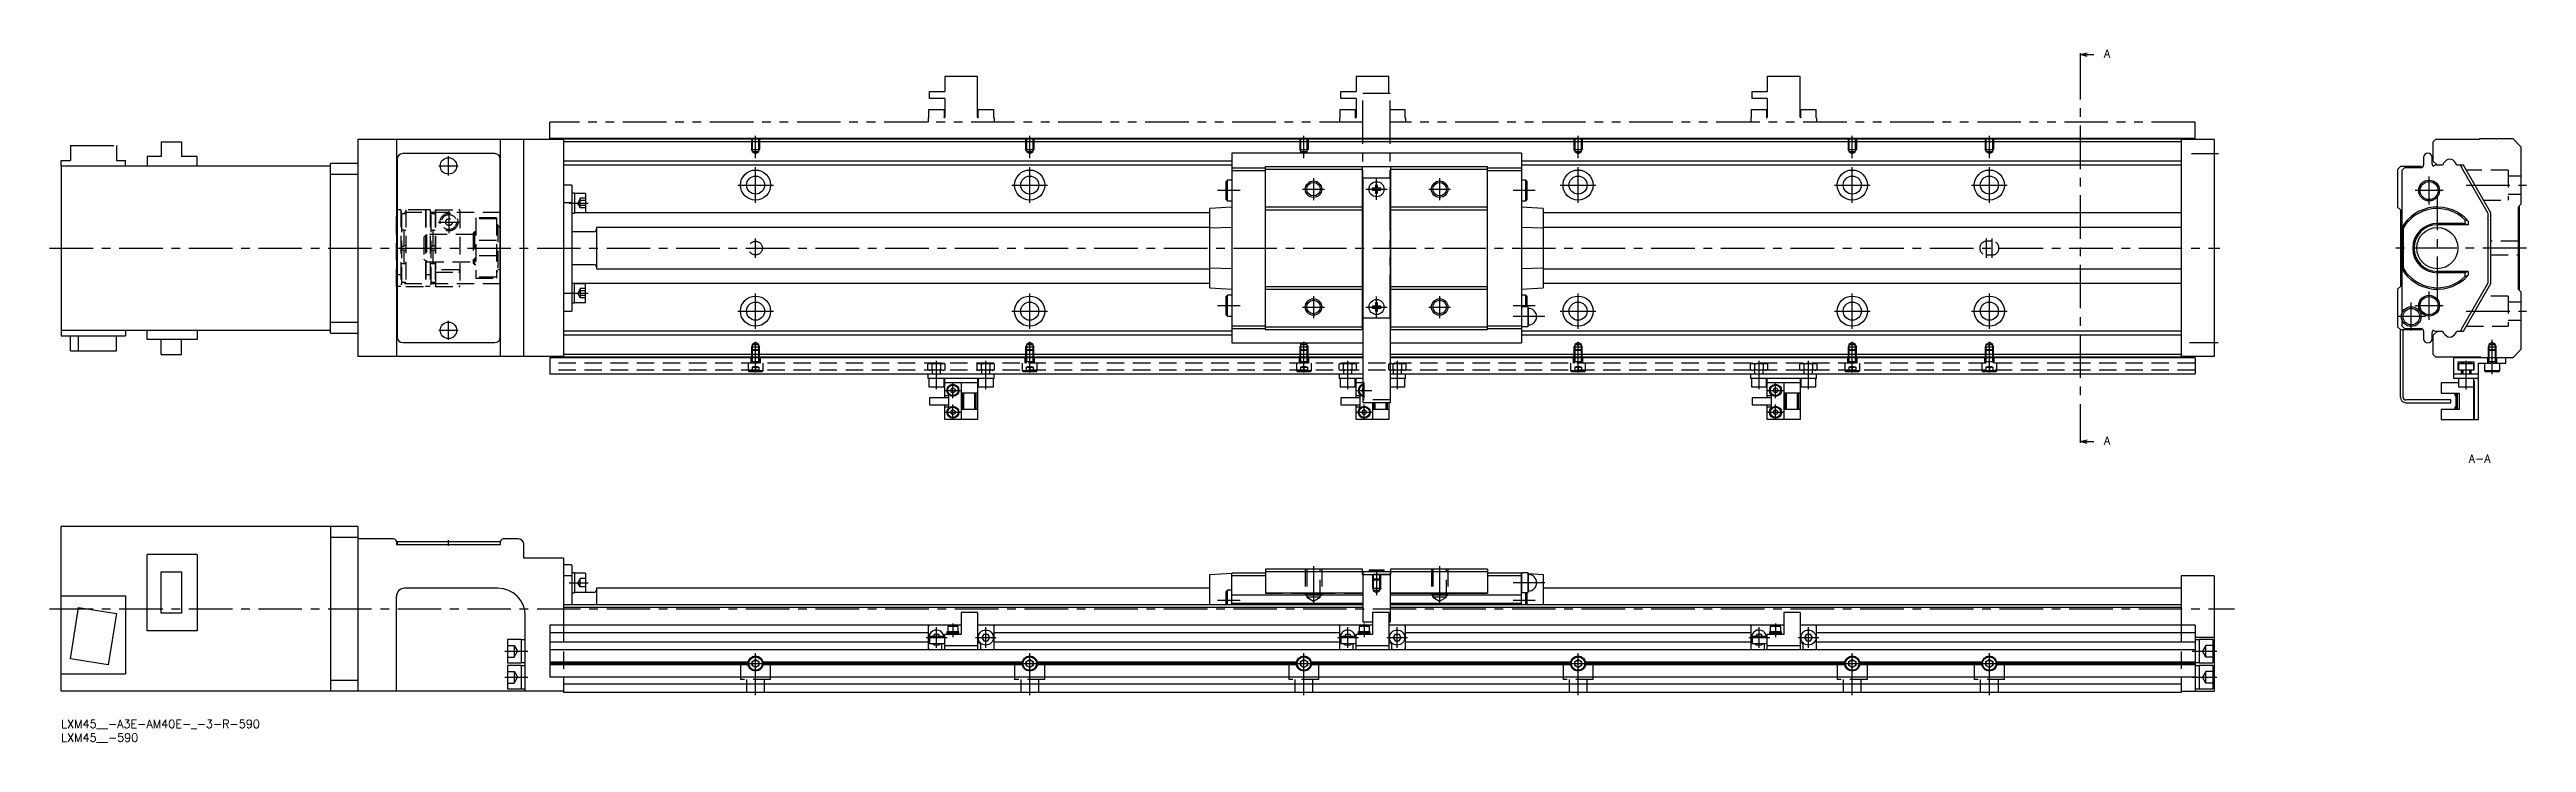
# Model space of a CAD drawing. Extents: x -4 to 899, y -8 to 245.
import ezdxf

# ---------------------------------------------------------------- set-up
doc = ezdxf.new("R2010")
doc.units = 0
doc.header["$LTSCALE"] = 0.5
for name, pattern in [('CENTER', [50.8, 31.75, -6.35, 6.35, -6.35]), ('DASHED', [19.05, 12.7, -6.35]), ('PHANTOM', [63.5, 31.75, -6.35, 6.35, -6.35, 6.35, -6.35])]:
    doc.linetypes.add(name, pattern=pattern)
for name, color, linetype in [('MSM_CENTER', 1, 'CENTER'), ('MSM_CONTINUOUS', 7, 'CONTINUOUS'), ('MSM_DASHED', 4, 'DASHED'), ('MSM_IMAGINARY', 6, 'PHANTOM'), ('MSM_NARROW', 5, 'CONTINUOUS'), ('MSM_PART_NUMBER', 7, 'CONTINUOUS')]:
    doc.layers.add(name, color=color, linetype=linetype)
doc.styles.get("Standard").update_dxf_attribs({"font": 'txt.shx', "height": 3, "bigfont": 'bigfont.shx'})

msp = doc.modelspace()

# ---------------------------------------------------------------- texts
at = {"layer": 'MSM_PART_NUMBER'}
for s, p in [('A', (745.08, 241.6)), ('A', (745.08, 100.39)), ('A-A', (878.11, 93.81))]:
    msp.add_text(s, height=3, dxfattribs=at).set_placement(p)

# ---------------------------------------------------------------- blocks, each defined once
blk = doc.blocks.new('*U8')
at = {"layer": 'MSM_PART_NUMBER'}
blk.add_text('LXM45__-A3E-AM40E-_-3-R-590', height=3, dxfattribs=at).set_placement((0, -3))
blk = doc.blocks.new('*U9')
at = {"layer": 'MSM_PART_NUMBER'}
blk.add_text('LXM45__-590', height=3, dxfattribs=at).set_placement((0, -8))

# ---------------------------------------------------------------- linework, layer by layer
at = {"layer": 'MSM_CENTER'}
for p, q in [((736.46, 242.23), (736.46, 102.02)), ((253.3, 204.91), (253.3, 213.12)), ((353.3, 204.91), (353.3, 213.12)), ((453.3, 204.91), (453.3, 213.12)), ((553.3, 204.91), (553.3, 213.12)), ((653.3, 204.91), (653.3, 213.12)), ((703.3, 204.91), (703.3, 213.12)), ((137.8, 202.12), (144.8, 202.12)), ((141.3, 198.62), (141.3, 205.62)), ((253.3, 188.62), (253.3, 201.62)), ((353.3, 188.62), (353.3, 201.62)), ((553.3, 188.62), (553.3, 201.62)), ((653.3, 188.62), (653.3, 201.62)), ((703.3, 188.62), (703.3, 201.62)), ((776.98, 206.62), (786.92, 206.62)), ((246.8, 195.12), (259.8, 195.12)), ((346.8, 195.12), (359.8, 195.12)), ((430, 193.12), (421.8, 193.12)), ((452.8, 193.62), (460.8, 193.62)), ((456.8, 197.62), (456.8, 189.62)), ((475.91, 193.62), (483.69, 193.62)), ((479.8, 189.74), (479.8, 197.51)), ((498.8, 193.62), (506.8, 193.62)), ((502.8, 197.62), (502.8, 189.62)), ((537.7, 193.12), (529.6, 193.12)), ((546.8, 195.12), (559.8, 195.12)), ((646.8, 195.12), (659.8, 195.12)), ((696.8, 195.12), (709.8, 195.12)), ((868.82, 193.12), (858.56, 193.12)), ((863.69, 188), (863.69, 198.25)), ((866.69, 153.22), (866.69, 191.02)), ((877.22, 195.12), (899.19, 195.12)), ((137.5, 181.62), (145.5, 181.62)), ((141.5, 177.62), (141.5, 185.62)), ((185.3, 188.58), (192.3, 188.58)), ((-4.2, 172.12), (787.3, 172.12)), ((253.3, 168.62), (253.3, 175.62)), ((702.3, 168.62), (702.3, 175.62)), ((704.3, 168.62), (704.3, 175.62)), ((899.19, 172.12), (851.19, 172.12)), ((185.3, 155.67), (192.3, 155.67)), ((253.3, 142.62), (253.3, 155.62)), ((353.3, 142.62), (353.3, 155.62)), ((456.8, 154.62), (456.8, 146.62)), ((479.8, 146.74), (479.8, 154.51)), ((502.8, 154.62), (502.8, 146.62)), ((553.3, 142.62), (553.3, 155.62)), ((653.3, 142.62), (653.3, 155.62)), ((703.3, 142.62), (703.3, 155.62)), ((863.69, 146), (863.69, 156.25)), ((141.3, 138.62), (141.3, 145.62)), ((246.8, 149.12), (259.8, 149.12)), ((346.8, 149.12), (359.8, 149.12)), ((430, 151.12), (421.8, 151.12)), ((452.8, 150.62), (460.8, 150.62)), ((475.91, 150.62), (483.69, 150.62)), ((498.8, 150.62), (506.8, 150.62)), ((537.7, 151.12), (529.6, 151.12)), ((541.2, 147.12), (529.6, 147.12)), ((546.8, 149.12), (559.8, 149.12)), ((646.8, 149.12), (659.8, 149.12)), ((696.8, 149.12), (709.8, 149.12)), ((862.32, 147.12), (852.06, 147.12)), ((857.19, 142), (857.19, 152.25)), ((868.82, 151.12), (858.56, 151.12)), ((877.22, 149.12), (899.19, 149.12)), ((137.8, 142.12), (144.8, 142.12)), ((253.3, 126.72), (253.3, 137.91)), ((353.3, 126.72), (353.3, 137.91)), ((453.3, 126.72), (453.3, 137.91)), ((553.3, 126.72), (553.3, 137.91)), ((653.3, 126.72), (653.3, 137.91)), ((703.3, 126.72), (703.3, 137.91)), ((776.3, 137.62), (786.8, 137.62)), ((886.68, 126.12), (886.68, 138.63)), ((319.3, 120.62), (319.3, 131.02)), ((337.3, 120.62), (337.3, 131.02)), ((469.3, 120.62), (469.3, 131.02)), ((487.43, 120.62), (487.43, 131.02)), ((619.3, 120.62), (619.3, 131.02)), ((637.3, 120.62), (637.3, 131.02)), ((877.19, 120.52), (877.19, 131.02)), ((322.49, 120.22), (328.11, 120.22)), ((325.3, 117.41), (325.3, 123.03)), ((472.49, 120.22), (478.11, 120.22)), ((475.3, 117.41), (475.3, 123.03)), ((622.49, 120.22), (628.11, 120.22)), ((625.3, 117.41), (625.3, 123.03)), ((322.49, 112.22), (328.11, 112.22)), ((325.3, 109.41), (325.3, 115.03)), ((472.49, 112.22), (478.11, 112.22)), ((475.3, 109.41), (475.3, 115.03)), ((622.49, 112.22), (628.11, 112.22)), ((625.3, 109.41), (625.3, 115.03)), ((141.3, 63.5), (141.3, 65.6)), ((456.8, 56), (456.8, 42.3)), ((502.8, 56), (502.8, 42.3)), ((185.3, 50), (192.3, 50)), ((479.8, 54), (479.8, 45.5)), ((541.2, 50), (529.6, 50)), ((-4.2, 40.5), (792.69, 40.5)), ((430, 43.5), (421.8, 43.5)), ((537.7, 43.5), (529.6, 43.5)), ((315.55, 30), (323.19, 30)), ((319.3, 26.25), (319.3, 33.75)), ((325.3, 35.1), (325.3, 30.1)), ((333.55, 30), (341.05, 30)), ((337.3, 26.25), (337.3, 33.75)), ((465.55, 30), (473.19, 30)), ((469.3, 26.25), (469.3, 33.75)), ((475.3, 35.1), (475.3, 30.1)), ((483.55, 30), (491.05, 30)), ((487.3, 26.25), (487.3, 33.75)), ((615.55, 30), (623.19, 30)), ((619.3, 26.25), (619.3, 33.75)), ((625.3, 35.1), (625.3, 30.1)), ((633.55, 30), (641.05, 30)), ((637.3, 26.25), (637.3, 33.75)), ((161.8, 25), (170.3, 25)), ((249.92, 20.5), (256.68, 20.5)), ((253.3, 9), (253.3, 24.25)), ((349.92, 20.5), (356.93, 20.5)), ((353.3, 9), (353.3, 24.25)), ((449.92, 20.5), (456.93, 20.5)), ((453.3, 9), (453.3, 24.25)), ((549.92, 20.5), (556.93, 20.5)), ((553.3, 9), (553.3, 24.25)), ((649.92, 20.5), (656.93, 20.5)), ((653.3, 9), (653.3, 24.25)), ((699.92, 20.5), (706.93, 20.5)), ((703.3, 9), (703.3, 24.25)), ((777.3, 25), (786.3, 25)), ((161.8, 15.5), (170.3, 15.5)), ((777.3, 15.5), (786.3, 15.5))]:
    msp.add_line(p, q, dxfattribs=at)
at = {"layer": 'MSM_CONTINUOUS'}
for p, q in [((736.46, 242.73), (738.96, 243.4)), ((736.46, 243.23), (736.46, 242.23)), ((736.46, 242.73), (741.46, 242.73)), ((738.96, 242.06), (736.46, 242.73)), ((108.3, 211.72), (108.3, 132.52)), ((183.3, 211.72), (108.3, 211.72)), ((122.3, 211.72), (122.3, 132.52)), ((160.3, 132.52), (160.3, 211.72)), ((168.8, 132.52), (168.8, 211.72)), ((773.3, 212.12), (183.3, 212.12)), ((183.3, 212.12), (183.3, 132.12)), ((773.3, 211.92), (183.3, 211.92)), ((773.3, 210.92), (183.3, 210.92)), ((773.3, 212.12), (773.3, 132.12)), ((785.3, 211.72), (773.3, 211.72)), ((785.3, 211.72), (785.3, 132.52)), ((865.19, 210.92), (866.19, 211.92)), ((865.19, 203.87), (865.19, 210.92)), ((866.19, 211.92), (881.99, 211.92)), ((881.99, 211.92), (882.19, 212.12)), ((882.19, 212.12), (887.79, 212.12)), ((888.59, 212.12), (894.19, 212.12)), ((894.19, 212.12), (897.19, 209.12)), ((897.19, 209.12), (897.19, 188.12)), ((0, 202.12), (0, 140.12)), ((0, 202.12), (98.3, 202.12)), ((98.3, 203.12), (108.3, 203.12)), ((98.3, 141.12), (98.3, 203.12)), ((98.3, 199.12), (108.3, 199.12)), ((122.6, 202.22), (122.3, 202.22)), ((122.6, 204.62), (122.6, 139.62)), ((158.2, 206.62), (124.6, 206.62)), ((160.2, 139.62), (160.2, 204.62)), ((160.3, 202.22), (160.2, 202.22)), ((427, 203.87), (183.3, 203.87)), ((427, 202.37), (183.3, 202.37)), ((532.6, 206.72), (427, 206.72)), ((427, 206.72), (427, 137.52)), ((427, 201.47), (439.3, 201.47)), ((427, 200.47), (439.3, 200.47)), ((439.3, 201.88), (520.3, 201.88)), ((439.3, 142.38), (439.3, 201.88)), ((439.3, 200.88), (474.7, 200.88)), ((474.7, 142.38), (474.7, 201.88)), ((484.9, 201.88), (484.9, 142.38)), ((484.9, 200.88), (520.3, 200.88)), ((520.3, 142.38), (520.3, 201.88)), ((520.3, 201.47), (532.6, 201.47)), ((520.3, 200.47), (532.6, 200.47)), ((532.6, 206.72), (532.6, 137.52)), ((773.3, 203.87), (532.6, 203.87)), ((773.3, 202.37), (532.6, 202.37)), ((853.19, 201.87), (852.19, 200.87)), ((852.19, 200.87), (852.19, 187.12)), ((860.57, 201.87), (853.19, 201.87)), ((854.69, 201.47), (853.69, 200.47)), ((853.69, 200.47), (853.69, 147.97)), ((860.69, 201.47), (854.69, 201.47)), ((861.69, 205.17), (861.69, 202.47)), ((864.79, 202.87), (864.79, 205.17)), ((866.69, 202.37), (865.19, 203.87)), ((866.64, 202.42), (865.99, 202.42)), ((868.58, 202.37), (866.69, 202.37)), ((869.09, 203.27), (868.58, 202.37)), ((873.8, 202.37), (873.29, 203.27)), ((876.19, 202.37), (873.8, 202.37)), ((875.58, 201.42), (875.58, 201.62)), ((885.19, 184.79), (875.58, 201.42)), ((886.19, 185.05), (876.19, 202.37)), ((122.6, 197.72), (122.3, 197.72)), ((160.3, 197.72), (160.2, 197.72)), ((186.3, 195.12), (183.3, 195.12)), ((186.3, 195.12), (186.3, 149.12)), ((187.3, 192.23), (186.3, 192.23)), ((187.3, 192.23), (187.3, 184.93)), ((191.3, 192.08), (187.3, 192.08)), ((191.3, 192.08), (191.3, 185.08)), ((425.4, 196.92), (424.9, 196.42)), ((424.9, 189.82), (424.9, 196.42)), ((424.9, 189.82), (425.4, 189.32)), ((425.4, 189.32), (425.4, 196.92)), ((427, 196.92), (425.4, 196.92)), ((474.8, 197.62), (474.8, 115.72)), ((484.8, 197.62), (474.8, 197.62)), ((479.43, 193.99), (478.29, 193.99)), ((478.29, 193.25), (479.43, 193.25)), ((479.43, 195.13), (479.43, 193.99)), ((479.43, 193.25), (479.43, 192.12)), ((480.17, 193.99), (480.17, 195.13)), ((481.31, 193.99), (480.17, 193.99)), ((480.17, 193.25), (481.31, 193.25)), ((480.17, 192.12), (480.17, 193.25)), ((484.8, 197.62), (484.8, 115.72)), ((534.2, 196.92), (532.6, 196.92)), ((534.7, 196.42), (534.2, 196.92)), ((534.2, 189.32), (534.2, 196.92)), ((534.2, 189.32), (534.7, 189.82)), ((534.7, 189.82), (534.7, 196.42)), ((122.6, 185.12), (122.3, 185.12)), ((122.6, 185.12), (122.3, 185.12)), ((160.3, 185.12), (160.2, 185.12)), ((186.3, 188.65), (183.3, 188.65)), ((186.3, 184.93), (187.3, 184.93)), ((419, 185.05), (187.28, 185.05)), ((187.3, 185.08), (191.3, 185.08)), ((427, 187.12), (419, 186.57)), ((419, 157.68), (419, 186.57)), ((425.4, 189.32), (427, 189.32)), ((439.3, 187.13), (474.7, 187.13)), ((439.3, 186.13), (474.7, 186.13)), ((484.9, 187.13), (520.3, 187.13)), ((484.9, 186.13), (520.3, 186.13)), ((532.6, 189.32), (534.2, 189.32)), ((540.6, 186.57), (532.6, 187.12)), ((540.6, 186.57), (540.6, 157.68)), ((773.3, 185.05), (540.6, 185.05)), ((852.19, 187.12), (853.19, 186.12)), ((853.19, 186.12), (853.19, 158.12)), ((876.75, 181.12), (866.69, 181.12)), ((876.75, 182.49), (876.75, 181.12)), ((876.75, 181.12), (877.97, 180.62)), ((877.97, 182.01), (877.97, 180.62)), ((885.19, 183.27), (885.19, 184.79)), ((885.19, 159.46), (885.19, 182.47)), ((886.19, 159.2), (886.19, 185.05)), ((897.19, 188.12), (896.19, 187.12)), ((896.19, 187.12), (896.19, 157.12)), ((896.69, 156.62), (896.69, 187.62)), ((160.3, 179.87), (160.2, 179.87)), ((194.3, 178.12), (186.3, 178.12)), ((195.3, 179.62), (195.3, 164.62)), ((419, 179.62), (195.3, 179.62)), ((427, 179.61), (419, 179.36)), ((540.6, 179.36), (532.6, 179.61)), ((773.3, 179.62), (540.6, 179.62)), ((854.19, 179.36), (853.69, 179.61)), ((854.19, 179.36), (854.19, 164.89)), ((877.97, 180.62), (866.69, 180.62)), ((160.2, 164.37), (160.3, 164.37)), ((186.3, 166.12), (194.3, 166.12)), ((195.3, 164.62), (419, 164.62)), ((419, 164.89), (427, 164.64)), ((532.6, 164.64), (540.6, 164.89)), ((540.6, 164.62), (773.3, 164.62)), ((853.69, 164.64), (854.19, 164.89)), ((877.97, 163.62), (866.69, 163.62)), ((876.75, 163.12), (866.69, 163.12)), ((877.97, 163.62), (876.75, 163.12)), ((876.75, 163.12), (876.75, 161.76)), ((877.97, 163.62), (877.97, 162.24)), ((122.6, 159.12), (122.3, 159.12)), ((122.6, 159.12), (122.3, 159.12)), ((160.3, 159.12), (160.2, 159.12)), ((186.3, 155.6), (183.3, 155.6)), ((186.3, 159.32), (187.3, 159.32)), ((419, 159.2), (187.28, 159.2)), ((187.3, 152.02), (187.3, 159.32)), ((187.3, 159.17), (191.3, 159.17)), ((191.3, 152.17), (191.3, 159.17)), ((419, 157.68), (427, 157.12)), ((425.4, 154.92), (424.9, 154.42)), ((424.9, 147.82), (424.9, 154.42)), ((425.4, 147.32), (425.4, 154.92)), ((427, 154.92), (425.4, 154.92)), ((439.3, 158.13), (474.7, 158.13)), ((439.3, 157.13), (474.7, 157.13)), ((484.9, 158.13), (520.3, 158.13)), ((484.9, 157.13), (520.3, 157.13)), ((532.6, 157.12), (540.6, 157.68)), ((534.2, 154.92), (532.6, 154.92)), ((534.7, 154.42), (534.2, 154.92)), ((534.2, 150.72), (534.2, 154.92)), ((534.7, 150.72), (534.7, 154.42)), ((773.3, 159.2), (540.6, 159.2)), ((853.19, 158.12), (852.19, 157.12)), ((852.19, 157.12), (852.19, 143.37)), ((875.58, 142.82), (885.19, 159.46)), ((876.19, 141.87), (886.19, 159.2)), ((896.19, 157.12), (897.19, 156.12)), ((897.19, 156.12), (897.19, 135.12)), ((98.3, 145.12), (108.3, 145.12)), ((122.6, 146.52), (122.3, 146.52)), ((160.3, 146.52), (160.2, 146.52)), ((183.3, 149.12), (186.3, 149.12)), ((187.3, 152.02), (186.3, 152.02)), ((191.3, 152.17), (187.3, 152.17)), ((424.9, 147.82), (425.4, 147.32)), ((425.4, 147.32), (427, 147.32)), ((479.43, 150.99), (478.29, 150.99)), ((478.29, 150.25), (479.43, 150.25)), ((479.43, 152.13), (479.43, 150.99)), ((479.43, 150.25), (479.43, 149.12)), ((480.17, 150.99), (480.17, 152.13)), ((481.31, 150.99), (480.17, 150.99)), ((480.17, 149.12), (480.17, 150.25)), ((480.17, 150.25), (481.31, 150.25)), ((532.76, 150.72), (532.6, 150.12)), ((532.76, 143.52), (532.76, 150.72)), ((535.04, 150.72), (532.76, 150.72)), ((535.04, 143.52), (535.04, 150.72)), ((535.2, 150.12), (535.04, 150.72)), ((535.2, 144.12), (535.2, 150.12)), ((853.69, 146.28), (853.69, 143.77)), ((0, 142.12), (98.3, 142.12)), ((0, 140.12), (23.5, 140.12)), ((3.4, 134.62), (3.4, 140.12)), ((6.37, 134.62), (6.37, 140.12)), ((20.2, 134.62), (20.2, 140.12)), ((23.5, 142.12), (23.5, 140.12)), ((31.35, 138.72), (31.35, 142.12)), ((49.7, 138.72), (31.35, 138.72)), ((36.47, 133.32), (36.47, 138.72)), ((43.93, 133.32), (43.93, 138.72)), ((49.7, 142.12), (49.7, 138.72)), ((98.3, 141.12), (108.3, 141.12)), ((122.3, 142.02), (122.6, 142.02)), ((124.6, 137.62), (158.2, 137.62)), ((160.2, 142.02), (160.3, 142.02)), ((427, 141.87), (183.3, 141.87)), ((427, 140.37), (183.3, 140.37)), ((427, 143.77), (439.3, 143.77)), ((427, 142.77), (439.3, 142.77)), ((427, 137.52), (474.8, 137.52)), ((439.3, 143.38), (474.7, 143.38)), ((439.3, 142.38), (474.8, 142.38)), ((484.8, 142.38), (520.3, 142.38)), ((484.8, 137.52), (532.6, 137.52)), ((484.9, 143.38), (520.3, 143.38)), ((520.3, 143.77), (532.6, 143.77)), ((520.3, 142.77), (532.6, 142.77)), ((532.6, 144.12), (532.76, 143.52)), ((773.3, 141.87), (532.6, 141.87)), ((773.3, 140.37), (532.6, 140.37)), ((532.76, 143.52), (535.04, 143.52)), ((535.04, 143.52), (535.2, 144.12)), ((852.19, 143.37), (853.19, 142.37)), ((853.19, 117.72), (853.19, 142.37)), ((853.19, 142.37), (860.57, 142.37)), ((853.69, 143.77), (854.69, 142.77)), ((854.19, 117.72), (854.19, 142.37)), ((854.69, 142.77), (860.69, 142.77)), ((861.69, 141.77), (861.69, 139.07)), ((864.79, 139.07), (864.79, 141.37)), ((865.19, 140.37), (866.69, 141.87)), ((865.19, 133.32), (865.19, 140.37)), ((865.99, 141.82), (866.64, 141.82)), ((866.69, 141.87), (868.58, 141.87)), ((868.58, 141.87), (869.09, 140.98)), ((873.29, 140.98), (873.8, 141.87)), ((873.8, 141.87), (876.19, 141.87)), ((875.58, 142.62), (875.58, 142.82)), ((3.4, 134.62), (20.2, 134.62)), ((36.47, 133.32), (43.93, 133.32)), ((183.3, 132.52), (108.3, 132.52)), ((178.3, 132.12), (178.3, 126.12)), ((474.8, 132.12), (178.3, 132.12)), ((474.8, 133.32), (183.3, 133.32)), ((474.8, 132.32), (183.3, 132.32)), ((773.3, 133.32), (484.8, 133.32)), ((773.3, 132.32), (484.8, 132.32)), ((778.3, 132.12), (484.8, 132.12)), ((785.3, 132.52), (773.3, 132.52)), ((778.3, 132.12), (778.3, 126.12)), ((866.19, 132.32), (865.19, 133.32)), ((882.49, 132.32), (866.19, 132.32)), ((872.69, 124.52), (872.69, 132.12)), ((894.19, 132.12), (872.69, 132.12)), ((874.34, 130.62), (880.04, 130.62)), ((874.34, 127.62), (874.34, 130.62)), ((880.04, 127.62), (874.34, 127.62)), ((874.44, 130.02), (879.94, 130.02)), ((874.44, 130.02), (874.44, 127.62)), ((875.49, 126.12), (875.49, 127.62)), ((875.69, 127.62), (875.69, 126.12)), ((877.19, 127.87), (877.19, 129.78)), ((878.69, 126.12), (878.69, 127.62)), ((878.89, 127.62), (878.89, 126.12)), ((879.94, 127.62), (879.94, 130.02)), ((880.04, 130.62), (880.04, 127.62)), ((881.69, 124.52), (881.69, 130.12)), ((881.69, 130.12), (886.19, 130.12)), ((882.69, 132.12), (882.49, 132.32)), ((883.94, 130.12), (883.94, 127.42)), ((883.94, 127.42), (889.44, 127.42)), ((883.94, 127.42), (884.11, 127.12)), ((884.11, 127.12), (889.27, 127.12)), ((886.19, 130.12), (886.69, 130.62)), ((886.69, 130.62), (887.19, 130.12)), ((887.19, 130.12), (891.69, 130.12)), ((889.27, 127.12), (889.44, 127.42)), ((889.44, 127.42), (889.44, 130.12)), ((891.69, 130.12), (891.69, 132.12)), ((897.19, 135.12), (894.19, 132.12)), ((474.8, 126.12), (178.3, 126.12)), ((316.3, 124.52), (316.3, 126.12)), ((340.3, 124.52), (316.3, 124.52)), ((316.55, 124.52), (316.55, 121.52)), ((316.55, 121.52), (322.05, 121.52)), ((316.8, 117.47), (316.8, 114.97)), ((323.8, 117.47), (316.8, 117.47)), ((322.05, 121.52), (322.05, 124.52)), ((322.3, 117.47), (322.3, 124.39)), ((334.3, 122.92), (322.3, 122.92)), ((323.8, 118.22), (322.3, 118.22)), ((323.8, 114.22), (323.8, 118.22)), ((325.3, 121.09), (324.55, 120.66)), ((324.55, 120.66), (324.55, 119.79)), ((324.55, 119.79), (325.3, 119.36)), ((326.05, 120.66), (325.3, 121.09)), ((325.3, 119.36), (326.05, 119.79)), ((326.05, 120.66), (326.05, 119.79)), ((328.3, 122.92), (328.3, 109.52)), ((334.3, 119.22), (328.3, 119.22)), ((328.8, 113.22), (328.8, 119.22)), ((329.3, 113.22), (329.3, 119.22)), ((333.3, 113.22), (333.3, 119.22)), ((333.8, 113.22), (333.8, 119.22)), ((334.3, 124.39), (334.3, 109.52)), ((334.55, 124.52), (334.55, 121.52)), ((334.55, 121.52), (340.05, 121.52)), ((340.05, 121.52), (340.05, 124.52)), ((340.3, 124.52), (340.3, 126.12)), ((466.3, 124.52), (466.3, 126.12)), ((474.8, 124.52), (466.3, 124.52)), ((466.55, 124.52), (466.55, 121.52)), ((466.55, 121.52), (472.05, 121.52)), ((466.8, 117.47), (466.8, 114.97)), ((473.8, 117.47), (466.8, 117.47)), ((472.05, 121.52), (472.05, 124.52)), ((472.3, 117.47), (472.3, 124.39)), ((474.8, 122.92), (472.3, 122.92)), ((473.8, 118.22), (472.3, 118.22)), ((473.8, 114.22), (473.8, 118.22)), ((474.8, 120.8), (474.55, 120.66)), ((474.55, 120.66), (474.55, 119.79)), ((474.55, 119.79), (474.8, 119.65)), ((778.3, 126.12), (484.8, 126.12)), ((490.3, 124.52), (484.8, 124.52)), ((484.8, 121.52), (490.05, 121.52)), ((490.05, 121.52), (490.05, 124.52)), ((490.3, 124.52), (490.3, 126.12)), ((616.3, 124.52), (616.3, 126.12)), ((640.3, 124.52), (616.3, 124.52)), ((616.55, 124.52), (616.55, 121.52)), ((616.55, 121.52), (622.05, 121.52)), ((616.8, 117.47), (616.8, 114.97)), ((623.8, 117.47), (616.8, 117.47)), ((622.05, 121.52), (622.05, 124.52)), ((622.3, 117.47), (622.3, 124.39)), ((634.3, 122.92), (622.3, 122.92)), ((623.8, 118.22), (622.3, 118.22)), ((623.8, 114.22), (623.8, 118.22)), ((625.3, 121.09), (624.55, 120.66)), ((624.55, 120.66), (624.55, 119.79)), ((624.55, 119.79), (625.3, 119.36)), ((626.05, 120.66), (625.3, 121.09)), ((625.3, 119.36), (626.05, 119.79)), ((626.05, 120.66), (626.05, 119.79)), ((628.3, 122.92), (628.3, 109.52)), ((634.3, 119.22), (628.3, 119.22)), ((628.8, 113.22), (628.8, 119.22)), ((629.3, 113.22), (629.3, 119.22)), ((633.3, 113.22), (633.3, 119.22)), ((633.8, 113.22), (633.8, 119.22)), ((634.3, 124.39), (634.3, 109.52)), ((634.55, 124.52), (634.55, 121.52)), ((634.55, 121.52), (640.05, 121.52)), ((640.05, 121.52), (640.05, 124.52)), ((640.3, 124.52), (640.3, 126.12)), ((874.44, 122.92), (868.09, 122.92)), ((868.09, 122.92), (868.09, 119.22)), ((868.09, 119.22), (874.59, 119.22)), ((881.69, 126.12), (872.69, 126.12)), ((881.69, 124.52), (872.69, 124.52)), ((873.09, 119.22), (873.09, 118.32)), ((873.09, 118.32), (873.59, 118.32)), ((873.59, 113.22), (873.59, 119.22)), ((874.09, 113.22), (874.09, 119.22)), ((874.44, 124.52), (874.44, 121.52)), ((874.44, 121.52), (879.94, 121.52)), ((874.59, 119.22), (874.59, 113.22)), ((879.94, 121.52), (879.94, 124.52)), ((880.04, 122.92), (879.94, 122.92)), ((880.04, 109.52), (880.04, 122.92)), ((880.04, 122.87), (880.09, 122.87)), ((880.09, 123.52), (880.09, 109.52)), ((881.69, 109.52), (881.69, 123.52)), ((316.8, 114.97), (323.8, 114.97)), ((322.3, 109.52), (322.3, 114.97)), ((322.3, 114.22), (323.8, 114.22)), ((334.3, 109.52), (322.3, 109.52)), ((325.3, 113.09), (324.55, 112.66)), ((324.55, 112.66), (324.55, 111.79)), ((324.55, 111.79), (325.3, 111.36)), ((326.05, 112.66), (325.3, 113.09)), ((325.3, 111.36), (326.05, 111.79)), ((326.05, 112.66), (326.05, 111.79)), ((334.3, 113.22), (328.3, 113.22)), ((466.8, 114.97), (473.8, 114.97)), ((472.3, 109.52), (472.3, 114.97)), ((472.3, 114.22), (473.8, 114.22)), ((484.3, 109.52), (472.3, 109.52)), ((475.3, 113.09), (474.55, 112.66)), ((474.55, 112.66), (474.55, 111.79)), ((474.55, 111.79), (475.3, 111.36)), ((484.8, 115.72), (474.8, 115.72)), ((476.05, 112.66), (475.3, 113.09)), ((475.3, 111.36), (476.05, 111.79)), ((476.05, 112.66), (476.05, 111.79)), ((478.3, 115.72), (478.3, 109.52)), ((484.3, 113.22), (478.3, 113.22)), ((478.8, 113.22), (478.8, 115.72)), ((479.3, 113.22), (479.3, 115.72)), ((483.3, 113.22), (483.3, 115.72)), ((483.8, 113.22), (483.8, 115.72)), ((484.3, 115.72), (484.3, 109.52)), ((616.8, 114.97), (623.8, 114.97)), ((622.3, 109.52), (622.3, 114.97)), ((622.3, 114.22), (623.8, 114.22)), ((634.3, 109.52), (622.3, 109.52)), ((625.3, 113.09), (624.55, 112.66)), ((624.55, 112.66), (624.55, 111.79)), ((624.55, 111.79), (625.3, 111.36)), ((626.05, 112.66), (625.3, 113.09)), ((625.3, 111.36), (626.05, 111.79)), ((626.05, 112.66), (626.05, 111.79)), ((634.3, 113.22), (628.3, 113.22)), ((871.59, 116.72), (855.19, 116.72)), ((855.19, 115.72), (871.59, 115.72)), ((868.09, 113.22), (868.09, 109.52)), ((874.59, 113.22), (868.09, 113.22)), ((868.09, 109.52), (880.04, 109.52)), ((871.59, 115.72), (871.59, 116.72)), ((873.09, 114.12), (873.09, 113.22)), ((873.59, 114.12), (873.09, 114.12)), ((880.04, 109.57), (880.09, 109.57)), ((880.09, 109.52), (881.69, 109.52)), ((736.46, 101.52), (738.96, 102.19)), ((736.46, 102.02), (736.46, 101.02)), ((736.46, 101.52), (741.46, 101.52)), ((738.96, 100.85), (736.46, 101.52)), ((0, 10.5), (0, 70.5)), ((108.3, 70.5), (0, 70.5)), ((98.3, 70.5), (98.3, 10.5)), ((108.3, 66.5), (98.3, 66.5)), ((108.3, 70.5), (108.3, 10.5)), ((121.3, 66), (108.3, 66)), ((122.3, 65), (122.3, 64)), ((122.3, 64), (160.3, 64)), ((122.6, 65), (122.6, 64)), ((122.6, 65), (160.2, 65)), ((138.3, 65.1), (144.3, 65.1)), ((138.3, 65.1), (138.3, 65)), ((144.3, 65), (144.3, 65.1)), ((160.2, 65), (160.2, 64)), ((160.3, 64), (160.3, 65)), ((166.8, 66), (161.3, 66)), ((168.8, 59), (168.8, 64)), ((31.35, 32.5), (31.35, 60.3)), ((49.7, 60.3), (31.35, 60.3)), ((49.7, 60.3), (49.7, 32.5)), ((183.3, 59), (168.8, 59)), ((183.3, 59), (183.3, 34.5)), ((186.3, 56.5), (183.3, 56.5)), ((186.3, 56.47), (186.3, 42)), ((474.7, 55), (439.3, 55)), ((439.3, 55), (439.3, 46.15)), ((474.7, 53), (474.7, 55)), ((482.55, 54.65), (477.05, 54.65)), ((477.05, 54.65), (477.05, 54.25)), ((482.55, 54.25), (477.05, 54.25)), ((477.05, 54.25), (477.3, 54)), ((482.3, 54), (482.55, 54.25)), ((482.55, 54.25), (482.55, 54.65)), ((484.9, 55), (484.9, 53)), ((520.3, 55), (484.9, 55)), ((520.3, 55), (520.3, 46.15)), ((0, 45.2), (23.5, 45.2)), ((23.5, 45.2), (23.5, 16.8)), ((36.47, 38.85), (36.47, 53.95)), ((36.47, 53.95), (43.93, 53.95)), ((43.93, 53.95), (43.93, 38.85)), ((159.3, 48), (125.3, 48)), ((186.3, 52.5), (183.3, 52.5)), ((187.3, 53.65), (186.3, 53.65)), ((186.3, 46.35), (187.3, 46.35)), ((187.3, 53.62), (187.3, 46.35)), ((191.3, 53.5), (187.3, 53.5)), ((194.3, 46.5), (187.3, 46.5)), ((191.3, 53.5), (191.3, 46.5)), ((195.3, 48), (195.3, 42)), ((419, 48), (195.3, 48)), ((419, 53), (427, 53.5)), ((419, 42), (419, 53)), ((425.4, 47.3), (424.9, 46.8)), ((424.9, 42), (424.9, 46.8)), ((425.4, 42), (425.4, 47.3)), ((427, 47.3), (425.4, 47.3)), ((439.3, 53.5), (427, 53.5)), ((427, 42), (427, 53.5)), ((439.3, 52.5), (427, 52.5)), ((474.8, 45.5), (427, 45.5)), ((474.7, 54), (439.3, 54)), ((474.8, 46.15), (439.3, 46.15)), ((474.7, 53), (484.9, 53)), ((484.8, 54), (474.8, 54)), ((474.8, 54), (474.8, 35.6)), ((484.8, 54), (484.8, 35.6)), ((520.3, 46.15), (484.8, 46.15)), ((484.8, 46.15), (520.3, 46.15)), ((532.6, 45.5), (484.8, 45.5)), ((520.3, 54), (484.9, 54)), ((532.6, 53.5), (520.3, 53.5)), ((532.6, 52.5), (520.3, 52.5)), ((532.76, 53.6), (532.6, 53)), ((532.6, 53.5), (532.73, 53.49)), ((532.6, 42), (532.6, 53.5)), ((532.6, 47), (532.76, 46.4)), ((535.04, 53.6), (532.76, 53.6)), ((532.76, 46.4), (532.76, 53.6)), ((532.76, 46.4), (535.04, 46.4)), ((534.2, 42), (534.2, 46.4)), ((534.7, 42), (534.7, 46.4)), ((535.04, 46.4), (535.04, 53.6)), ((535.2, 53), (535.04, 53.6)), ((535.04, 46.4), (535.2, 47)), ((535.11, 53.34), (540.6, 53)), ((535.2, 47), (535.2, 53)), ((540.6, 53), (540.6, 42)), ((773.3, 48), (540.6, 48)), ((785.3, 52.5), (773.3, 52.5)), ((773.3, 52.5), (773.3, 34.5)), ((785.3, 52.5), (785.3, 10.5)), ((3.4, 22.21), (6.37, 40.98)), ((6.37, 40.98), (20.2, 38.79)), ((20.2, 38.79), (17.23, 20.02)), ((43.93, 38.85), (36.47, 38.85)), ((122.3, 10.5), (122.3, 45)), ((169.3, 10.5), (169.3, 38)), ((474.8, 42), (183.3, 42)), ((474.8, 41), (183.3, 41)), ((334.3, 39.1), (328.3, 39.1)), ((328.3, 39.1), (328.3, 31.1)), ((334.3, 39.1), (334.3, 25.5)), ((474.8, 42.4), (427, 42.4)), ((484.3, 39.1), (478.3, 39.1)), ((478.3, 39.1), (478.3, 31.1)), ((484.3, 39.1), (484.3, 25.5)), ((532.6, 42.4), (484.8, 42.4)), ((773.3, 42), (484.8, 42)), ((773.3, 41), (484.8, 41)), ((634.3, 39.1), (628.3, 39.1)), ((628.3, 39.1), (628.3, 31.1)), ((634.3, 39.1), (634.3, 25.5)), ((49.7, 32.5), (31.35, 32.5)), ((167.8, 29.25), (162.8, 29.25)), ((162.8, 29.25), (162.8, 20.75)), ((167.8, 29.25), (167.8, 20.75)), ((169.3, 29.15), (167.8, 29.15)), ((178.3, 34.5), (178.3, 15.5)), ((328.3, 34.5), (178.3, 34.5)), ((316.3, 31.7), (178.3, 31.7)), ((316.3, 28.3), (178.3, 28.3)), ((316.3, 30.3), (316.12, 30)), ((316.12, 30), (316.3, 29.7)), ((316.3, 34), (316.3, 26)), ((322.3, 30.35), (316.8, 30.35)), ((316.8, 30.35), (316.8, 27.85)), ((316.8, 27.85), (322.3, 27.85)), ((318.58, 31.25), (318.06, 30.35)), ((318.58, 31.25), (320.02, 31.25)), ((320.54, 30.35), (320.02, 31.25)), ((321.3, 26), (321.3, 27.6)), ((328.3, 31.1), (322.3, 31.1)), ((322.3, 25.5), (322.3, 31.1)), ((322.3, 27.15), (334.3, 27.15)), ((322.35, 27.15), (322.35, 27.1)), ((323.1, 32.1), (323.1, 31.6)), ((327.5, 32.1), (323.1, 32.1)), ((327.5, 31.6), (323.1, 31.6)), ((323.3, 31.6), (323.3, 31.1)), ((323.4, 34.1), (323.4, 32.1)), ((327.2, 34.1), (323.4, 34.1)), ((327.2, 32.1), (327.2, 34.1)), ((327.3, 31.1), (327.3, 31.6)), ((327.5, 31.6), (327.5, 32.1)), ((334.25, 27.15), (334.25, 27.1)), ((478.3, 34.5), (334.3, 34.5)), ((335.3, 27.6), (335.3, 26)), ((336.58, 31.25), (335.86, 30)), ((335.86, 30), (336.58, 28.75)), ((336.58, 31.25), (338.02, 31.25)), ((336.58, 28.75), (338.02, 28.75)), ((338.74, 30), (338.02, 31.25)), ((338.02, 28.75), (338.74, 30)), ((340.3, 26), (340.3, 34)), ((466.3, 31.7), (340.3, 31.7)), ((340.48, 30), (340.3, 30.3)), ((340.3, 29.7), (340.48, 30)), ((466.3, 28.3), (340.3, 28.3)), ((466.3, 30.3), (466.12, 30)), ((466.12, 30), (466.3, 29.7)), ((466.3, 34), (466.3, 26)), ((472.3, 30.35), (466.8, 30.35)), ((466.8, 30.35), (466.8, 27.85)), ((466.8, 27.85), (472.3, 27.85)), ((468.58, 31.25), (468.06, 30.35)), ((468.58, 31.25), (470.02, 31.25)), ((470.54, 30.35), (470.02, 31.25)), ((471.3, 26), (471.3, 27.6)), ((478.3, 31.1), (472.3, 31.1)), ((472.3, 25.5), (472.3, 31.1)), ((472.3, 27.15), (484.3, 27.15)), ((472.35, 27.15), (472.35, 27.1)), ((473.1, 32.1), (473.1, 31.6)), ((477.5, 32.1), (473.1, 32.1)), ((477.5, 31.6), (473.1, 31.6)), ((473.3, 31.6), (473.3, 31.1)), ((473.4, 34.1), (473.4, 32.1)), ((477.2, 34.1), (473.4, 34.1)), ((478.3, 35.6), (474.8, 35.6)), ((477.2, 32.1), (477.2, 34.1)), ((477.3, 31.1), (477.3, 31.6)), ((477.5, 31.6), (477.5, 32.1)), ((484.25, 27.15), (484.25, 27.1)), ((484.8, 35.6), (484.3, 35.6)), ((628.3, 34.5), (484.3, 34.5)), ((485.3, 27.6), (485.3, 26)), ((486.58, 31.25), (485.86, 30)), ((485.86, 30), (486.58, 28.75)), ((486.58, 31.25), (488.02, 31.25)), ((486.58, 28.75), (488.02, 28.75)), ((488.74, 30), (488.02, 31.25)), ((488.02, 28.75), (488.74, 30)), ((490.3, 26), (490.3, 34)), ((616.3, 31.7), (490.3, 31.7)), ((490.48, 30), (490.3, 30.3)), ((490.3, 29.7), (490.48, 30)), ((616.3, 28.3), (490.3, 28.3)), ((616.3, 30.3), (616.12, 30)), ((616.12, 30), (616.3, 29.7)), ((616.3, 34), (616.3, 26)), ((622.3, 30.35), (616.8, 30.35)), ((616.8, 30.35), (616.8, 27.85)), ((616.8, 27.85), (622.3, 27.85)), ((618.58, 31.25), (618.06, 30.35)), ((618.58, 31.25), (620.02, 31.25)), ((620.54, 30.35), (620.02, 31.25)), ((621.3, 26), (621.3, 27.6)), ((628.3, 31.1), (622.3, 31.1)), ((622.3, 25.5), (622.3, 31.1)), ((622.3, 27.15), (634.3, 27.15)), ((622.35, 27.15), (622.35, 27.1)), ((623.1, 32.1), (623.1, 31.6)), ((627.5, 32.1), (623.1, 32.1)), ((627.5, 31.6), (623.1, 31.6)), ((623.3, 31.6), (623.3, 31.1)), ((623.4, 34.1), (623.4, 32.1)), ((627.2, 34.1), (623.4, 34.1)), ((627.2, 32.1), (627.2, 34.1)), ((627.3, 31.1), (627.3, 31.6)), ((627.5, 31.6), (627.5, 32.1)), ((634.25, 27.15), (634.25, 27.1)), ((778.3, 34.5), (634.3, 34.5)), ((635.3, 27.6), (635.3, 26)), ((636.58, 31.25), (635.86, 30)), ((635.86, 30), (636.58, 28.75)), ((636.58, 31.25), (638.02, 31.25)), ((636.58, 28.75), (638.02, 28.75)), ((638.74, 30), (638.02, 31.25)), ((638.02, 28.75), (638.74, 30)), ((640.3, 26), (640.3, 34)), ((778.3, 31.7), (640.3, 31.7)), ((640.48, 30), (640.3, 30.3)), ((640.3, 29.7), (640.48, 30)), ((778.3, 28.3), (640.3, 28.3)), ((778.3, 34.5), (778.3, 10.5)), ((785.3, 30), (778.3, 30)), ((779.8, 29.15), (778.3, 29.15)), ((784.8, 29.25), (779.8, 29.25)), ((779.8, 29.25), (779.8, 20.75)), ((784.8, 29.25), (784.8, 20.75)), ((17.23, 20.02), (3.4, 22.21)), ((162.8, 20.75), (167.8, 20.75)), ((167.8, 19.75), (162.8, 19.75)), ((162.8, 19.75), (162.8, 11.25)), ((167.8, 20.85), (169.3, 20.85)), ((167.8, 19.75), (167.8, 11.25)), ((169.3, 19.65), (167.8, 19.65)), ((778.3, 25.5), (178.3, 25.5)), ((250.6, 21), (178.3, 21)), ((250.42, 20.5), (178.3, 20.5)), ((250.6, 20), (178.3, 20)), ((252.05, 21.22), (253.3, 21.94)), ((252.05, 19.78), (252.05, 21.22)), ((253.3, 19.06), (252.05, 19.78)), ((253.3, 21.94), (254.55, 21.22)), ((254.55, 19.78), (253.3, 19.06)), ((254.55, 21.22), (254.55, 19.78)), ((350.6, 21), (256, 21)), ((350.6, 20), (256, 20)), ((350.42, 20.5), (256.18, 20.5)), ((322.3, 27.1), (334.3, 27.1)), ((352.05, 21.22), (353.3, 21.94)), ((352.05, 19.78), (352.05, 21.22)), ((353.3, 19.06), (352.05, 19.78)), ((353.3, 21.94), (354.55, 21.22)), ((354.55, 19.78), (353.3, 19.06)), ((354.55, 21.22), (354.55, 19.78)), ((450.6, 21), (356, 21)), ((450.6, 20), (356, 20)), ((450.42, 20.5), (356.18, 20.5)), ((452.05, 21.22), (453.3, 21.94)), ((452.05, 19.78), (452.05, 21.22)), ((453.3, 19.06), (452.05, 19.78)), ((453.3, 21.94), (454.55, 21.22)), ((454.55, 19.78), (453.3, 19.06)), ((454.55, 21.22), (454.55, 19.78)), ((550.6, 21), (456, 21)), ((550.6, 20), (456, 20)), ((550.42, 20.5), (456.18, 20.5)), ((472.3, 27.1), (484.3, 27.1)), ((552.05, 21.22), (553.3, 21.94)), ((552.05, 19.78), (552.05, 21.22)), ((553.3, 19.06), (552.05, 19.78)), ((553.3, 21.94), (554.55, 21.22)), ((554.55, 19.78), (553.3, 19.06)), ((554.55, 21.22), (554.55, 19.78)), ((650.6, 21), (556, 21)), ((650.6, 20), (556, 20)), ((650.42, 20.5), (556.18, 20.5)), ((622.3, 27.1), (634.3, 27.1)), ((652.05, 21.22), (653.3, 21.94)), ((652.05, 19.78), (652.05, 21.22)), ((653.3, 19.06), (652.05, 19.78)), ((653.3, 21.94), (654.55, 21.22)), ((654.55, 19.78), (653.3, 19.06)), ((654.55, 21.22), (654.55, 19.78)), ((700.6, 21), (656, 21)), ((700.6, 20), (656, 20)), ((700.42, 20.5), (656.18, 20.5)), ((702.05, 21.22), (703.3, 21.94)), ((702.05, 19.78), (702.05, 21.22)), ((703.3, 19.06), (702.05, 19.78)), ((703.3, 21.94), (704.55, 21.22)), ((704.55, 19.78), (703.3, 19.06)), ((704.55, 21.22), (704.55, 19.78)), ((778.3, 21), (706, 21)), ((778.3, 20), (706, 20)), ((778.3, 20.5), (706.18, 20.5)), ((778.3, 20.85), (779.8, 20.85)), ((779.8, 19.65), (778.3, 19.65)), ((779.8, 20.75), (784.8, 20.75)), ((784.8, 19.75), (779.8, 19.75)), ((779.8, 19.75), (779.8, 11.25)), ((784.8, 19.75), (784.8, 11.25)), ((0, 16.8), (23.5, 16.8)), ((183.3, 10.5), (0, 10.5)), ((98.3, 14.5), (108.3, 14.5)), ((162.8, 11.25), (167.8, 11.25)), ((167.8, 11.35), (169.3, 11.35)), ((778.3, 15.5), (178.3, 15.5)), ((183.3, 15.5), (183.3, 10)), ((773.3, 13), (183.3, 13)), ((773.3, 10), (183.3, 10)), ((773.3, 15.5), (773.3, 10)), ((773.3, 10.5), (785.3, 10.5)), ((778.3, 11.35), (779.8, 11.35)), ((779.8, 11.25), (784.8, 11.25))]:
    msp.add_line(p, q, dxfattribs=at)
for centre, radius in [((141.3, 202.12), 3), ((253.3, 195.12), 5.5), ((353.3, 195.12), 5.5), ((553.3, 195.12), 5.5), ((653.3, 195.12), 5.5), ((703.3, 195.12), 5.5), ((253.3, 195.12), 3.3), ((353.3, 195.12), 3.3), ((456.8, 193.62), 2.46), ((479.8, 193.62), 2.75), ((502.8, 193.62), 2.46), ((553.3, 195.12), 3.3), ((653.3, 195.12), 3.3), ((703.3, 195.12), 3.3), ((863.69, 193.12), 3.8), ((863.69, 193.12), 3.3), ((866.69, 172.12), 7.5), ((253.3, 149.12), 5.5), ((353.3, 149.12), 5.5), ((553.3, 149.12), 5.5), ((653.3, 149.12), 5.5), ((703.3, 149.12), 5.5), ((863.69, 151.12), 3.8), ((863.69, 151.12), 3.3), ((141.3, 142.12), 3), ((253.3, 149.12), 3.3), ((353.3, 149.12), 3.3), ((456.8, 150.62), 2.46), ((479.8, 150.62), 2.75), ((502.8, 150.62), 2.46), ((553.3, 149.12), 3.3), ((653.3, 149.12), 3.3), ((703.3, 149.12), 3.3), ((857.19, 147.12), 3.6), ((857.19, 147.12), 3), ((325.3, 120.22), 2.2), ((325.3, 120.22), 1.9), ((625.3, 120.22), 2.2), ((625.3, 120.22), 1.9), ((325.3, 112.22), 2.2), ((325.3, 112.22), 1.9), ((475.3, 112.22), 2.2), ((475.3, 112.22), 1.9), ((625.3, 112.22), 2.2), ((625.3, 112.22), 1.9), ((337.3, 30), 2.75), ((487.3, 30), 2.75), ((637.3, 30), 2.75), ((253.3, 20.5), 2.75), ((253.3, 20.5), 2.45), ((253.3, 20.5), 1.25), ((353.3, 20.5), 2.75), ((353.3, 20.5), 2.45), ((353.3, 20.5), 1.25), ((453.3, 20.5), 2.75), ((453.3, 20.5), 2.45), ((453.3, 20.5), 1.25), ((553.3, 20.5), 2.75), ((553.3, 20.5), 2.45), ((553.3, 20.5), 1.25), ((653.3, 20.5), 2.75), ((653.3, 20.5), 2.45), ((653.3, 20.5), 1.25), ((703.3, 20.5), 2.75), ((703.3, 20.5), 2.45), ((703.3, 20.5), 1.25)]:
    msp.add_circle(centre, radius, dxfattribs=at)
for centre, radius, start, end in [((888.19, 212.42), 0.5, 216.8699, 323.1301), ((124.6, 204.62), 2, 90, 180), ((158.2, 204.62), 2, 0, 90), ((860.57, 201.37), 0.5, 19.00551, 90), ((860.69, 202.47), 1, 270, 0), ((863.24, 205.17), 1.55, 0, 180), ((865.79, 202.87), 1, 180, 239.90809), ((865.99, 201.62), 0.8, 90, 151.25108), ((871.35, 201.97), 2.6, 93.41067, 149.99996), ((871.04, 201.97), 2.6, 30.00004, 86.58933), ((874.78, 201.62), 0.8, 0, 69.63587), ((479.8, 193.62), 1.55, 166.1896, 193.8104), ((479.8, 193.62), 1.55, 76.1896, 103.8104), ((479.8, 193.62), 1.55, 256.1896, 283.8104), ((479.8, 193.62), 1.55, 346.1896, 13.8104), ((866.69, 172.12), 15, 41.23608, 150.07357), ((866.69, 172.12), 14.44, 45.84861, 149.94903), ((866.69, 172.12), 9, 90, 270), ((872.54, 169.83), 13.33, 65.98509, 71.61629), ((885.49, 182.87), 0.5, 126.8699, 233.1301), ((194.3, 179.12), 1, 270, 0), ((866.69, 172.12), 8.5, 90, 270), ((194.3, 165.12), 1, 0, 90), ((866.69, 172.12), 15, 209.92643, 318.76392), ((866.69, 172.12), 14.44, 210.05097, 314.15139), ((872.57, 174.35), 13.26, 288.36858, 294.03004), ((479.8, 150.62), 1.55, 166.1896, 193.8104), ((479.8, 150.62), 1.55, 76.1896, 103.8104), ((479.8, 150.62), 1.55, 256.1896, 283.8104), ((479.8, 150.62), 1.55, 346.1896, 13.8104), ((535.2, 147.12), 3, 270, 90), ((124.6, 139.62), 2, 180, 270), ((158.2, 139.62), 2, 270, 0), ((860.57, 142.87), 0.5, 270, 341.07258), ((860.69, 141.77), 1, 0, 90), ((863.24, 139.07), 1.55, 180, 0), ((865.79, 141.37), 1, 120.09191, 180), ((865.99, 142.62), 0.8, 208.74892, 270), ((871.35, 142.28), 2.6, 210.00003, 266.58933), ((871.04, 142.28), 2.6, 273.41067, 329.99996), ((874.78, 142.62), 0.8, 290.37237, 0), ((875.82, 126.05), 3.98, 69.77352, 110.22648), ((875.82, 131.6), 3.98, 249.77352, 290.22648), ((878.57, 126.05), 3.98, 69.77352, 110.22648), ((878.57, 131.6), 3.98, 249.77352, 290.22648), ((322.05, 123.99), 0.531, 67.78875, 89.70698), ((322.2, 124.4), 0.0991, 355.8281, 61.81508), ((334.4, 124.4), 0.0991, 118.18492, 184.1719), ((334.54, 124.05), 0.475, 88.45204, 112.85779), ((472.05, 123.99), 0.531, 67.78875, 89.70698), ((472.2, 124.4), 0.0991, 355.8281, 61.81508), ((475.3, 120.22), 2.2, 103.13656, 256.86344), ((475.3, 120.22), 1.9, 105.25752, 254.74248), ((622.05, 123.99), 0.531, 67.78875, 89.70698), ((622.2, 124.4), 0.0991, 355.8281, 61.81508), ((634.4, 124.4), 0.0991, 118.18492, 184.1719), ((634.54, 124.05), 0.475, 88.45204, 112.85779), ((855.19, 117.72), 2, 180, 270), ((855.19, 117.72), 1, 180, 270), ((879.09, 123.52), 1, 0, 31.78833), ((879.09, 123.52), 2.6, 0, 22.61986), ((121.3, 65), 1, 360, 90), ((161.3, 65), 1, 90, 180), ((166.8, 64), 2, 360, 90), ((125.3, 45), 3, 90, 180), ((159.3, 38), 10, 0, 90), ((194.3, 47.5), 1, 270, 0), ((535.2, 50), 3, 270, 90), ((316.8, 34), 0.5, 90, 180), ((319.3, 30), 2.75, 7.31202, 204.61998), ((319.3, 30), 2.75, 231.42735, 308.57265), ((321.8, 27.6), 0.5, 150, 180), ((321.78, 27.59), 0.517, 4.36613, 29.83251), ((334.8, 27.6), 0.5, 0, 180.00002), ((339.8, 34), 0.5, 0, 90), ((466.8, 34), 0.5, 90, 180), ((469.3, 30), 2.75, 7.31202, 204.61998), ((469.3, 30), 2.75, 231.42735, 308.57265), ((471.8, 27.6), 0.5, 150, 180), ((471.78, 27.59), 0.517, 4.36613, 29.83251), ((484.8, 27.6), 0.5, 0, 180.00002), ((489.8, 34), 0.5, 0, 90), ((616.8, 34), 0.5, 90, 180), ((619.3, 30), 2.75, 7.31202, 204.61998), ((619.3, 30), 2.75, 231.42735, 308.57265), ((621.8, 27.6), 0.5, 150, 180), ((621.78, 27.59), 0.517, 4.36613, 29.83251), ((634.8, 27.6), 0.5, 0, 180.00002), ((639.8, 34), 0.5, 0, 90), ((316.8, 26), 0.5, 180, 270), ((320.8, 26), 0.5, 270, 0), ((335.8, 26), 0.5, 180, 270), ((339.8, 26), 0.5, 270, 0), ((466.8, 26), 0.5, 180, 270), ((470.8, 26), 0.5, 270, 0), ((485.8, 26), 0.5, 180, 270), ((489.8, 26), 0.5, 270, 0), ((616.8, 26), 0.5, 180, 270), ((620.8, 26), 0.5, 270, 0), ((635.8, 26), 0.5, 180, 270), ((639.8, 26), 0.5, 270, 0)]:
    msp.add_arc(centre, radius, start, end, dxfattribs=at)
at = {"layer": 'MSM_DASHED'}
for p, q in [((251.8, 212.12), (251.8, 208.12)), ((251.8, 208.12), (254.8, 208.12)), ((252.07, 207.66), (251.8, 208.12)), ((252.07, 212.12), (252.07, 207.32)), ((254.53, 207.32), (254.53, 212.12)), ((254.53, 207.66), (254.8, 208.12)), ((254.8, 212.12), (254.8, 208.12)), ((351.8, 212.12), (351.8, 208.12)), ((351.8, 208.12), (354.8, 208.12)), ((352.07, 207.66), (351.8, 208.12)), ((352.07, 212.12), (352.07, 207.32)), ((354.53, 207.32), (354.53, 212.12)), ((354.53, 207.66), (354.8, 208.12)), ((354.8, 212.12), (354.8, 208.12)), ((451.8, 212.12), (451.8, 208.12)), ((451.8, 208.12), (454.8, 208.12)), ((452.07, 207.66), (451.8, 208.12)), ((452.07, 212.12), (452.07, 207.32)), ((454.53, 207.32), (454.53, 212.12)), ((454.53, 207.66), (454.8, 208.12)), ((454.8, 212.12), (454.8, 208.12)), ((551.8, 212.12), (551.8, 208.12)), ((551.8, 208.12), (554.8, 208.12)), ((552.07, 207.66), (551.8, 208.12)), ((552.07, 212.12), (552.07, 207.32)), ((554.53, 207.32), (554.53, 212.12)), ((554.53, 207.66), (554.8, 208.12)), ((554.8, 212.12), (554.8, 208.12)), ((651.8, 212.12), (651.8, 208.12)), ((651.8, 208.12), (654.8, 208.12)), ((652.07, 207.66), (651.8, 208.12)), ((652.07, 212.12), (652.07, 207.32)), ((654.53, 207.32), (654.53, 212.12)), ((654.53, 207.66), (654.8, 208.12)), ((654.8, 212.12), (654.8, 208.12)), ((701.8, 212.12), (701.8, 208.12)), ((701.8, 208.12), (704.8, 208.12)), ((702.07, 207.66), (701.8, 208.12)), ((702.07, 212.12), (702.07, 207.32)), ((704.53, 207.32), (704.53, 212.12)), ((704.53, 207.66), (704.8, 208.12)), ((704.8, 212.12), (704.8, 208.12)), ((252.07, 207.32), (254.53, 207.32)), ((252.07, 207.32), (253.3, 206.61)), ((253.3, 206.61), (254.53, 207.32)), ((352.07, 207.32), (354.53, 207.32)), ((352.07, 207.32), (353.3, 206.61)), ((353.3, 206.61), (354.53, 207.32)), ((452.07, 207.32), (454.53, 207.32)), ((452.07, 207.32), (453.11, 206.72)), ((453.49, 206.72), (454.53, 207.32)), ((552.07, 207.32), (554.53, 207.32)), ((552.07, 207.32), (553.3, 206.61)), ((553.3, 206.61), (554.53, 207.32)), ((652.07, 207.32), (654.53, 207.32)), ((652.07, 207.32), (653.3, 206.61)), ((653.3, 206.61), (654.53, 207.32)), ((702.07, 207.32), (704.53, 207.32)), ((702.07, 207.32), (703.3, 206.61)), ((703.3, 206.61), (704.53, 207.32)), ((892.49, 200.62), (877.2, 200.62)), ((892.49, 200.62), (892.49, 189.62)), ((189.3, 190.08), (188.43, 188.58)), ((189.3, 186.85), (189.3, 190.31)), ((191.3, 190.31), (189.3, 190.31)), ((897.19, 198.42), (892.49, 198.42)), ((892.49, 191.82), (897.19, 191.82)), ((122.4, 186.09), (122.3, 185.99)), ((122.3, 158.22), (122.3, 186.02)), ((123.9, 186.09), (122.4, 186.09)), ((122.4, 186.09), (122.4, 162.55)), ((160.2, 185.12), (122.6, 185.12)), ((123.9, 186.09), (123.9, 158.16)), ((124.3, 185.32), (123.9, 185.32)), ((124.3, 158.92), (124.3, 185.32)), ((125.8, 184.6), (124.3, 184.6)), ((132.9, 186.12), (125.8, 186.12)), ((125.8, 186.12), (125.8, 158.12)), ((133, 186.02), (132.9, 186.12)), ((132.9, 186.12), (132.9, 158.12)), ((133.1, 186.09), (133, 185.99)), ((133, 186.02), (133, 158.22)), ((134.6, 186.09), (133.1, 186.09)), ((133.1, 186.09), (133.1, 162.55)), ((134.6, 186.09), (134.6, 158.16)), ((135, 185.32), (134.6, 185.32)), ((135, 158.92), (135, 185.32)), ((136.5, 184.6), (135, 184.6)), ((136.5, 186.02), (136.6, 186.12)), ((136.5, 186.02), (136.5, 158.22)), ((136.6, 186.12), (145.1, 186.12)), ((136.6, 186.12), (136.6, 164.19)), ((145.5, 185.71), (145.5, 158.52)), ((151.3, 183.12), (151.3, 161.12)), ((158.8, 183.12), (151.3, 183.12)), ((158.8, 182.76), (151.3, 182.76)), ((158.8, 183.12), (158.8, 161.12)), ((189.3, 187.08), (188.43, 188.58)), ((191.3, 189.45), (189.3, 189.45)), ((191.3, 187.71), (189.3, 187.71)), ((191.3, 186.85), (189.3, 186.85)), ((883.55, 189.62), (892.49, 189.62)), ((125.05, 178.73), (124.3, 178.73)), ((124.3, 172.83), (125.05, 172.83)), ((125.05, 178.73), (125.05, 172.83)), ((125.8, 178.53), (125.05, 178.53)), ((125.05, 173.03), (125.8, 173.03)), ((133.3, 177.12), (132.3, 176.12)), ((132.3, 176.12), (132.3, 168.12)), ((150.3, 177.12), (133.3, 177.12)), ((133.3, 177.12), (133.3, 167.12)), ((135.75, 178.73), (135, 178.73)), ((135, 172.83), (135.75, 172.83)), ((135.75, 172.83), (135.75, 178.73)), ((136.5, 178.53), (135.75, 178.53)), ((135.75, 173.03), (136.5, 173.03)), ((150.8, 178.12), (150.3, 177.62)), ((150.3, 177.62), (150.3, 166.62)), ((150.8, 178.12), (150.8, 166.12)), ((151.3, 178.12), (150.8, 178.12)), ((158.8, 174.92), (151.3, 174.92)), ((159.3, 180.62), (158.8, 180.62)), ((159.3, 180.62), (159.3, 163.62)), ((160.2, 179.87), (159.3, 179.87)), ((704.3, 174.62), (702.3, 174.62)), ((896.19, 174.62), (886.19, 174.62)), ((122.3, 162.65), (122.4, 162.55)), ((125.05, 171.42), (124.3, 171.42)), ((125.8, 166.35), (124.3, 166.35)), ((125.05, 171.42), (125.05, 166.35)), ((125.8, 171.22), (125.05, 171.22)), ((132.3, 168.12), (133.3, 167.12)), ((133, 162.65), (133.1, 162.55)), ((133.3, 167.12), (150.3, 167.12)), ((135.75, 171.42), (135, 171.42)), ((136.5, 166.35), (135, 166.35)), ((135.75, 166.35), (135.75, 171.42)), ((136.5, 171.22), (135.75, 171.22)), ((136.6, 164.19), (136.5, 164.25)), ((136.5, 163.45), (136.6, 163.39)), ((145.1, 164.19), (136.6, 164.19)), ((136.6, 163.39), (145.1, 163.39)), ((136.6, 163.39), (136.6, 158.12)), ((150.3, 166.62), (150.8, 166.12)), ((150.8, 166.12), (151.3, 166.12)), ((158.8, 169.33), (151.3, 169.33)), ((158.8, 163.62), (159.3, 163.62)), ((159.3, 164.37), (160.2, 164.37)), ((702.3, 169.62), (704.3, 169.62)), ((886.19, 169.62), (896.19, 169.62)), ((122.4, 158.16), (122.3, 158.26)), ((122.4, 162.55), (123.9, 162.55)), ((123.9, 158.16), (122.4, 158.16)), ((160.2, 159.12), (122.6, 159.12)), ((123.9, 158.92), (124.3, 158.92)), ((124.3, 159.65), (125.8, 159.65)), ((125.8, 158.12), (132.9, 158.12)), ((132.9, 158.12), (133, 158.22)), ((133.1, 158.16), (133, 158.26)), ((133.1, 162.55), (134.6, 162.55)), ((134.6, 158.16), (133.1, 158.16)), ((134.6, 158.92), (135, 158.92)), ((135, 159.65), (136.5, 159.65)), ((136.5, 158.22), (136.6, 158.12)), ((136.6, 158.12), (145.1, 158.12)), ((158.8, 161.49), (151.3, 161.49)), ((151.3, 161.12), (158.8, 161.12)), ((189.3, 157.17), (188.43, 155.67)), ((189.3, 154.17), (188.43, 155.67)), ((189.3, 157.4), (189.3, 153.94)), ((191.3, 157.4), (189.3, 157.4)), ((191.3, 156.54), (189.3, 156.54)), ((191.3, 154.8), (189.3, 154.8)), ((191.3, 153.94), (189.3, 153.94)), ((892.49, 154.62), (883.55, 154.62)), ((892.49, 154.62), (892.49, 143.62)), ((897.19, 152.42), (892.49, 152.42)), ((892.49, 145.82), (897.19, 145.82)), ((252.07, 136.59), (251.8, 136.12)), ((251.8, 136.12), (251.8, 130.12)), ((251.8, 136.12), (254.8, 136.12)), ((253.3, 137.63), (252.07, 136.92)), ((252.07, 136.92), (252.07, 130.59)), ((252.07, 136.92), (254.53, 136.92)), ((254.53, 136.92), (253.3, 137.63)), ((254.53, 130.59), (254.53, 136.92)), ((254.53, 136.59), (254.8, 136.12)), ((254.8, 130.12), (254.8, 136.12)), ((352.07, 136.59), (351.8, 136.12)), ((351.8, 136.12), (351.8, 130.12)), ((351.8, 136.12), (354.8, 136.12)), ((353.3, 137.63), (352.07, 136.92)), ((352.07, 136.92), (352.07, 130.59)), ((352.07, 136.92), (354.53, 136.92)), ((354.53, 136.92), (353.3, 137.63)), ((354.53, 130.59), (354.53, 136.92)), ((354.53, 136.59), (354.8, 136.12)), ((354.8, 130.12), (354.8, 136.12)), ((452.07, 136.59), (451.8, 136.12)), ((451.8, 136.12), (451.8, 130.12)), ((451.8, 136.12), (454.8, 136.12)), ((453.3, 137.63), (452.07, 136.92)), ((452.07, 136.92), (452.07, 130.59)), ((452.07, 136.92), (454.53, 136.92)), ((454.53, 136.92), (453.3, 137.63)), ((454.53, 130.59), (454.53, 136.92)), ((454.53, 136.59), (454.8, 136.12)), ((454.8, 130.12), (454.8, 136.12)), ((552.07, 136.59), (551.8, 136.12)), ((551.8, 136.12), (551.8, 130.12)), ((551.8, 136.12), (554.8, 136.12)), ((553.3, 137.63), (552.07, 136.92)), ((552.07, 136.92), (552.07, 130.59)), ((552.07, 136.92), (554.53, 136.92)), ((554.53, 136.92), (553.3, 137.63)), ((554.53, 130.59), (554.53, 136.92)), ((554.53, 136.59), (554.8, 136.12)), ((554.8, 130.12), (554.8, 136.12)), ((652.07, 136.59), (651.8, 136.12)), ((651.8, 136.12), (651.8, 130.12)), ((651.8, 136.12), (654.8, 136.12)), ((653.3, 137.63), (652.07, 136.92)), ((652.07, 136.92), (652.07, 130.59)), ((652.07, 136.92), (654.53, 136.92)), ((654.53, 136.92), (653.3, 137.63)), ((654.53, 130.59), (654.53, 136.92)), ((654.53, 136.59), (654.8, 136.12)), ((654.8, 130.12), (654.8, 136.12)), ((702.07, 136.59), (701.8, 136.12)), ((701.8, 136.12), (701.8, 130.12)), ((701.8, 136.12), (704.8, 136.12)), ((703.3, 137.63), (702.07, 136.92)), ((702.07, 136.92), (702.07, 130.59)), ((702.07, 136.92), (704.53, 136.92)), ((704.53, 136.92), (703.3, 137.63)), ((704.53, 130.59), (704.53, 136.92)), ((704.53, 136.59), (704.8, 136.12)), ((704.8, 130.12), (704.8, 136.12)), ((877.2, 143.62), (892.49, 143.62)), ((885.45, 136.59), (885.18, 136.12)), ((885.18, 136.12), (888.18, 136.12)), ((885.18, 136.12), (885.18, 130.12)), ((886.68, 137.63), (885.45, 136.92)), ((885.45, 136.92), (885.45, 130.59)), ((885.45, 136.92), (887.91, 136.92)), ((887.91, 136.92), (886.68, 137.63)), ((887.91, 130.59), (887.91, 136.92)), ((887.91, 136.59), (888.18, 136.12)), ((888.18, 130.12), (888.18, 136.12)), ((778.3, 130.12), (178.3, 130.12)), ((778.3, 127.62), (178.3, 127.62)), ((250.55, 130.12), (250.55, 127.42)), ((250.55, 127.42), (250.85, 127.12)), ((250.55, 127.42), (256.05, 127.42)), ((250.85, 127.12), (255.75, 127.12)), ((251.55, 132.12), (251.55, 130.12)), ((252.07, 135.12), (251.8, 134.85)), ((251.8, 134.85), (254.8, 134.85)), ((254.8, 130.59), (251.8, 130.59)), ((252.07, 130.59), (251.8, 130.12)), ((253.3, 128.96), (252.05, 128.62)), ((252.05, 128.62), (252.05, 127.12)), ((252.05, 128.62), (254.55, 128.62)), ((252.07, 135.12), (254.53, 135.12)), ((254.55, 128.62), (253.3, 128.96)), ((253.3, 128.62), (253.3, 127.12)), ((254.8, 134.85), (254.53, 135.12)), ((254.53, 130.59), (254.8, 130.12)), ((254.55, 128.62), (254.55, 127.12)), ((255.05, 130.12), (255.05, 132.12)), ((255.75, 127.12), (256.05, 127.42)), ((256.05, 127.42), (256.05, 130.12)), ((316.55, 130.02), (316.12, 129.78)), ((316.12, 127.87), (316.12, 129.78)), ((316.12, 127.87), (316.55, 127.62)), ((316.55, 130.02), (322.05, 130.02)), ((317.71, 127.87), (317.71, 129.78)), ((317.8, 126.12), (317.8, 127.62)), ((320.8, 126.12), (320.8, 127.62)), ((320.89, 127.87), (320.89, 129.78)), ((322.48, 129.78), (322.05, 130.02)), ((322.05, 127.62), (322.48, 127.87)), ((322.48, 127.87), (322.48, 129.78)), ((334.55, 130.02), (334.12, 129.78)), ((334.12, 127.87), (334.12, 129.78)), ((334.12, 127.87), (334.55, 127.62)), ((334.55, 130.02), (340.05, 130.02)), ((335.71, 127.87), (335.71, 129.78)), ((335.8, 126.12), (335.8, 127.62)), ((338.8, 126.12), (338.8, 127.62)), ((338.89, 127.87), (338.89, 129.78)), ((340.48, 129.78), (340.05, 130.02)), ((340.05, 127.62), (340.48, 127.87)), ((340.48, 127.87), (340.48, 129.78)), ((350.55, 130.12), (350.55, 127.42)), ((350.55, 127.42), (350.85, 127.12)), ((350.55, 127.42), (356.05, 127.42)), ((350.85, 127.12), (355.75, 127.12)), ((351.55, 132.12), (351.55, 130.12)), ((352.07, 135.12), (351.8, 134.85)), ((351.8, 134.85), (354.8, 134.85)), ((354.8, 130.59), (351.8, 130.59)), ((352.07, 130.59), (351.8, 130.12)), ((353.3, 128.96), (352.05, 128.62)), ((352.05, 128.62), (352.05, 127.12)), ((352.05, 128.62), (354.55, 128.62)), ((352.07, 135.12), (354.53, 135.12)), ((354.55, 128.62), (353.3, 128.96)), ((353.3, 128.62), (353.3, 127.12)), ((354.8, 134.85), (354.53, 135.12)), ((354.53, 130.59), (354.8, 130.12)), ((354.55, 128.62), (354.55, 127.12)), ((355.05, 130.12), (355.05, 132.12)), ((355.75, 127.12), (356.05, 127.42)), ((356.05, 127.42), (356.05, 130.12)), ((450.55, 130.12), (450.55, 127.42)), ((450.55, 127.42), (450.85, 127.12)), ((450.55, 127.42), (456.05, 127.42)), ((450.85, 127.12), (455.75, 127.12)), ((451.55, 132.12), (451.55, 130.12)), ((452.07, 135.12), (451.8, 134.85)), ((451.8, 134.85), (454.8, 134.85)), ((454.8, 130.59), (451.8, 130.59)), ((452.07, 130.59), (451.8, 130.12)), ((453.3, 128.96), (452.05, 128.62)), ((452.05, 128.62), (452.05, 127.12)), ((452.05, 128.62), (454.55, 128.62)), ((452.07, 135.12), (454.53, 135.12)), ((454.55, 128.62), (453.3, 128.96)), ((453.3, 128.62), (453.3, 127.12)), ((454.8, 134.85), (454.53, 135.12)), ((454.53, 130.59), (454.8, 130.12)), ((454.55, 128.62), (454.55, 127.12)), ((455.05, 130.12), (455.05, 132.12)), ((455.75, 127.12), (456.05, 127.42)), ((456.05, 127.42), (456.05, 130.12)), ((466.55, 130.02), (466.12, 129.78)), ((466.12, 127.87), (466.12, 129.78)), ((466.12, 127.87), (466.55, 127.62)), ((466.55, 130.02), (472.05, 130.02)), ((467.71, 127.87), (467.71, 129.78)), ((467.8, 126.12), (467.8, 127.62)), ((470.8, 126.12), (470.8, 127.62)), ((470.89, 127.87), (470.89, 129.78)), ((472.48, 129.78), (472.05, 130.02)), ((472.05, 127.62), (472.48, 127.87)), ((472.48, 127.87), (472.48, 129.78)), ((484.68, 130.02), (484.25, 129.78)), ((484.25, 127.87), (484.25, 129.78)), ((484.25, 127.87), (484.68, 127.62)), ((484.68, 130.02), (490.18, 130.02)), ((485.84, 127.87), (485.84, 129.78)), ((485.93, 126.12), (485.93, 127.62)), ((488.93, 126.12), (488.93, 127.62)), ((489.01, 127.87), (489.01, 129.78)), ((490.6, 129.78), (490.18, 130.02)), ((490.18, 127.62), (490.6, 127.87)), ((490.6, 127.87), (490.6, 129.78)), ((550.55, 130.12), (550.55, 127.42)), ((550.55, 127.42), (550.85, 127.12)), ((550.55, 127.42), (556.05, 127.42)), ((550.85, 127.12), (555.75, 127.12)), ((551.55, 132.12), (551.55, 130.12)), ((552.07, 135.12), (551.8, 134.85)), ((551.8, 134.85), (554.8, 134.85)), ((554.8, 130.59), (551.8, 130.59)), ((552.07, 130.59), (551.8, 130.12)), ((553.3, 128.96), (552.05, 128.62)), ((552.05, 128.62), (552.05, 127.12)), ((552.05, 128.62), (554.55, 128.62)), ((552.07, 135.12), (554.53, 135.12)), ((554.55, 128.62), (553.3, 128.96)), ((553.3, 128.62), (553.3, 127.12)), ((554.8, 134.85), (554.53, 135.12)), ((554.53, 130.59), (554.8, 130.12)), ((554.55, 128.62), (554.55, 127.12)), ((555.05, 130.12), (555.05, 132.12)), ((555.75, 127.12), (556.05, 127.42)), ((556.05, 127.42), (556.05, 130.12)), ((616.55, 130.02), (616.12, 129.78)), ((616.12, 127.87), (616.12, 129.78)), ((616.12, 127.87), (616.55, 127.62)), ((616.55, 130.02), (622.05, 130.02)), ((617.71, 127.87), (617.71, 129.78)), ((617.8, 126.12), (617.8, 127.62)), ((620.8, 126.12), (620.8, 127.62)), ((620.89, 127.87), (620.89, 129.78)), ((622.48, 129.78), (622.05, 130.02)), ((622.05, 127.62), (622.48, 127.87)), ((622.48, 127.87), (622.48, 129.78)), ((634.55, 130.02), (634.12, 129.78)), ((634.12, 127.87), (634.12, 129.78)), ((634.12, 127.87), (634.55, 127.62)), ((634.55, 130.02), (640.05, 130.02)), ((635.71, 127.87), (635.71, 129.78)), ((635.8, 126.12), (635.8, 127.62)), ((638.8, 126.12), (638.8, 127.62)), ((638.89, 127.87), (638.89, 129.78)), ((640.48, 129.78), (640.05, 130.02)), ((640.05, 127.62), (640.48, 127.87)), ((640.48, 127.87), (640.48, 129.78)), ((650.55, 130.12), (650.55, 127.42)), ((650.55, 127.42), (650.85, 127.12)), ((650.55, 127.42), (656.05, 127.42)), ((650.85, 127.12), (655.75, 127.12)), ((651.55, 132.12), (651.55, 130.12)), ((652.07, 135.12), (651.8, 134.85)), ((651.8, 134.85), (654.8, 134.85)), ((654.8, 130.59), (651.8, 130.59)), ((652.07, 130.59), (651.8, 130.12)), ((653.3, 128.96), (652.05, 128.62)), ((652.05, 128.62), (652.05, 127.12)), ((652.05, 128.62), (654.55, 128.62)), ((652.07, 135.12), (654.53, 135.12)), ((654.55, 128.62), (653.3, 128.96)), ((653.3, 128.62), (653.3, 127.12)), ((654.8, 134.85), (654.53, 135.12)), ((654.53, 130.59), (654.8, 130.12)), ((654.55, 128.62), (654.55, 127.12)), ((655.05, 130.12), (655.05, 132.12)), ((655.75, 127.12), (656.05, 127.42)), ((656.05, 127.42), (656.05, 130.12)), ((700.55, 130.12), (700.55, 127.42)), ((700.55, 127.42), (700.85, 127.12)), ((700.55, 127.42), (706.05, 127.42)), ((700.85, 127.12), (705.75, 127.12)), ((701.55, 132.12), (701.55, 130.12)), ((702.07, 135.12), (701.8, 134.85)), ((701.8, 134.85), (704.8, 134.85)), ((704.8, 130.59), (701.8, 130.59)), ((702.07, 130.59), (701.8, 130.12)), ((703.3, 128.96), (702.05, 128.62)), ((702.05, 128.62), (702.05, 127.12)), ((702.05, 128.62), (704.55, 128.62)), ((702.07, 135.12), (704.53, 135.12)), ((704.55, 128.62), (703.3, 128.96)), ((703.3, 128.62), (703.3, 127.12)), ((704.8, 134.85), (704.53, 135.12)), ((704.53, 130.59), (704.8, 130.12)), ((704.55, 128.62), (704.55, 127.12)), ((705.05, 130.12), (705.05, 132.12)), ((705.75, 127.12), (706.05, 127.42)), ((706.05, 127.42), (706.05, 130.12)), ((884.93, 132.12), (884.93, 130.12)), ((885.45, 135.12), (885.18, 134.85)), ((885.18, 134.85), (888.18, 134.85)), ((885.18, 130.12), (885.45, 130.59)), ((888.19, 130.59), (885.19, 130.59)), ((885.45, 135.12), (887.91, 135.12)), ((888.18, 134.85), (887.91, 135.12)), ((888.18, 130.12), (887.91, 130.59)), ((888.43, 130.12), (888.43, 132.12)), ((484.8, 116.72), (474.8, 116.72)), ((453.8, 55), (453.8, 46)), ((454.34, 55), (454.34, 44.72)), ((459.26, 44.72), (459.26, 55)), ((459.8, 55), (459.8, 46)), ((499.8, 55), (499.8, 46)), ((500.34, 55), (500.34, 44.72)), ((505.26, 44.72), (505.26, 55)), ((505.8, 55), (505.8, 46)), ((189.3, 51.5), (188.43, 50)), ((189.3, 48.5), (188.43, 50)), ((189.3, 48.5), (189.3, 51.5)), ((191.3, 51.5), (189.3, 51.5)), ((189.3, 50), (191.3, 50)), ((191.3, 48.5), (189.3, 48.5)), ((439.3, 46.15), (474.8, 46.15)), ((453.8, 46), (454.34, 45.06)), ((453.8, 46), (459.8, 46)), ((459.8, 46), (459.26, 45.06)), ((484.8, 53), (474.8, 53)), ((478.3, 53), (478.3, 48)), ((478.3, 51.27), (478.57, 51)), ((481.3, 51.27), (478.3, 51.27)), ((478.3, 48), (481.3, 48)), ((478.3, 48), (478.57, 47.53)), ((478.57, 53), (478.57, 47.21)), ((481.03, 51), (478.57, 51)), ((478.57, 47.21), (479.8, 46.5)), ((481.03, 47.21), (478.57, 47.21)), ((479.8, 46.5), (481.03, 47.21)), ((481.03, 47.21), (481.03, 53)), ((481.03, 51), (481.3, 51.27)), ((481.3, 48), (481.03, 47.53)), ((481.3, 48), (481.3, 53)), ((499.8, 46), (505.8, 46)), ((499.8, 46), (500.34, 45.06)), ((505.8, 46), (505.26, 45.06)), ((459.26, 44.72), (454.34, 44.72)), ((454.34, 44.72), (456.8, 43.3)), ((456.8, 43.3), (459.26, 44.72)), ((500.34, 44.72), (502.8, 43.3)), ((505.26, 44.72), (500.34, 44.72)), ((502.8, 43.3), (505.26, 44.72)), ((162.8, 27.13), (165.3, 27.13)), ((165.3, 27.13), (165.3, 22.88)), ((165.3, 27.13), (166.53, 25)), ((183.3, 34.5), (183.3, 15.5)), ((773.3, 34.5), (773.3, 15.5)), ((782.3, 27.13), (781.07, 25)), ((784.8, 27.13), (782.3, 27.13)), ((782.3, 22.88), (782.3, 27.13)), ((162.8, 25), (165.3, 25)), ((162.8, 22.88), (165.3, 22.88)), ((165.3, 22.88), (166.53, 25)), ((247.8, 21), (247.8, 14.7)), ((258.8, 14.7), (258.8, 21)), ((347.8, 21), (347.8, 14.7)), ((358.8, 14.7), (358.8, 21)), ((447.8, 21), (447.8, 14.7)), ((458.8, 14.7), (458.8, 21)), ((547.8, 21), (547.8, 14.7)), ((558.8, 14.7), (558.8, 21)), ((647.8, 21), (647.8, 14.7)), ((658.8, 14.7), (658.8, 21)), ((697.8, 21), (697.8, 14.7)), ((708.8, 14.7), (708.8, 21)), ((782.3, 22.88), (781.07, 25)), ((782.3, 25), (784.8, 25)), ((784.8, 22.88), (782.3, 22.88)), ((162.8, 17.63), (165.3, 17.63)), ((162.8, 15.5), (165.3, 15.5)), ((162.8, 13.38), (165.3, 13.38)), ((165.3, 17.63), (166.53, 15.5)), ((165.3, 17.63), (165.3, 13.38)), ((165.3, 13.38), (166.53, 15.5)), ((258.8, 14.7), (247.8, 14.7)), ((250, 14.7), (250, 10)), ((256.6, 10), (256.6, 14.7)), ((358.8, 14.7), (347.8, 14.7)), ((350, 14.7), (350, 10)), ((356.6, 10), (356.6, 14.7)), ((458.8, 14.7), (447.8, 14.7)), ((450, 14.7), (450, 10)), ((456.6, 10), (456.6, 14.7)), ((558.8, 14.7), (547.8, 14.7)), ((550, 14.7), (550, 10)), ((556.6, 10), (556.6, 14.7)), ((658.8, 14.7), (647.8, 14.7)), ((650, 14.7), (650, 10)), ((656.6, 10), (656.6, 14.7)), ((708.8, 14.7), (697.8, 14.7)), ((700, 14.7), (700, 10)), ((706.6, 10), (706.6, 14.7)), ((782.3, 17.63), (781.07, 15.5)), ((782.3, 13.38), (781.07, 15.5)), ((782.3, 13.38), (782.3, 17.63)), ((784.8, 17.63), (782.3, 17.63)), ((782.3, 15.5), (784.8, 15.5)), ((784.8, 13.38), (782.3, 13.38))]:
    msp.add_line(p, q, dxfattribs=at)
for centre, radius in [((141.5, 181.62), 3.25), ((141.5, 181.62), 2.75), ((141.5, 181.62), 1.23), ((253.3, 172.12), 2.5)]:
    msp.add_circle(centre, radius, dxfattribs=at)
for centre, radius, start, end in [((145.1, 185.71), 0.4, 0.00534, 89.95704), ((702.3, 172.12), 2.5, 90, 270), ((704.3, 172.12), 2.5, 270, 90), ((145.11, 164.75), 0.558, 268.7287, 298.81952), ((145.1, 163.79), 0.4, 270, 0), ((145.29, 164.45), 0.212, 295.90679, 354.12084), ((145.1, 158.52), 0.4, 270, 0), ((316.92, 128.62), 1.41, 55.66646, 115.66646), ((316.92, 129.03), 1.41, 244.33354, 304.33354), ((319.3, 124.77), 5.25, 72.41205, 107.58795), ((319.3, 132.88), 5.25, 252.41205, 287.58795), ((321.68, 128.62), 1.41, 64.33354, 124.33354), ((321.68, 129.03), 1.41, 235.66646, 295.66646), ((334.92, 128.62), 1.41, 55.66646, 115.66646), ((334.92, 129.03), 1.41, 244.33354, 304.33354), ((337.3, 124.77), 5.25, 72.41205, 107.58795), ((337.3, 132.88), 5.25, 252.41205, 287.58795), ((339.68, 128.62), 1.41, 64.33354, 124.33354), ((339.68, 129.03), 1.41, 235.66646, 295.66646), ((466.92, 128.62), 1.41, 55.66646, 115.66646), ((466.92, 129.03), 1.41, 244.33354, 304.33354), ((469.3, 124.77), 5.25, 72.41205, 107.58795), ((469.3, 132.88), 5.25, 252.41205, 287.58795), ((471.68, 128.62), 1.41, 64.33354, 124.33354), ((471.68, 129.03), 1.41, 235.66646, 295.66646), ((485.04, 128.62), 1.41, 55.66646, 115.66646), ((485.04, 129.03), 1.41, 244.33354, 304.33354), ((487.43, 124.77), 5.25, 72.41205, 107.58795), ((487.43, 132.88), 5.25, 252.41205, 287.58795), ((489.81, 128.62), 1.41, 64.33354, 124.33354), ((489.81, 129.03), 1.41, 235.66646, 295.66646), ((616.92, 128.62), 1.41, 55.66646, 115.66646), ((616.92, 129.03), 1.41, 244.33354, 304.33354), ((619.3, 124.77), 5.25, 72.41205, 107.58795), ((619.3, 132.88), 5.25, 252.41205, 287.58795), ((621.68, 128.62), 1.41, 64.33354, 124.33354), ((621.68, 129.03), 1.41, 235.66646, 295.66646), ((634.92, 128.62), 1.41, 55.66646, 115.66646), ((634.92, 129.03), 1.41, 244.33354, 304.33354), ((637.3, 124.77), 5.25, 72.41205, 107.58795), ((637.3, 132.88), 5.25, 252.41205, 287.58795), ((639.68, 128.62), 1.41, 64.33354, 124.33354), ((639.68, 129.03), 1.41, 235.66646, 295.66646)]:
    msp.add_arc(centre, radius, start, end, dxfattribs=at)
at = {"layer": 'MSM_IMAGINARY'}
for p, q in [((316.8, 226.77), (316.8, 229.27)), ((316.8, 229.27), (322.3, 229.27)), ((322.3, 226.77), (316.8, 226.77)), ((322.3, 234.72), (322.3, 229.27)), ((334.3, 234.72), (322.3, 234.72)), ((322.3, 226.77), (322.3, 219.86)), ((334.3, 219.86), (334.3, 234.72)), ((466.8, 226.77), (466.8, 229.27)), ((466.8, 229.27), (472.3, 229.27)), ((472.3, 226.77), (466.8, 226.77)), ((472.3, 234.72), (472.3, 229.27)), ((484.3, 234.72), (472.3, 234.72)), ((472.3, 226.77), (472.3, 219.86)), ((474.8, 146.62), (474.8, 228.52)), ((484.8, 228.52), (474.8, 228.52)), ((484.3, 228.52), (484.3, 234.72)), ((484.8, 146.62), (484.8, 228.52)), ((616.8, 226.77), (616.8, 229.27)), ((616.8, 229.27), (622.3, 229.27)), ((622.3, 226.77), (616.8, 226.77)), ((622.3, 234.72), (622.3, 229.27)), ((634.3, 234.72), (622.3, 234.72)), ((622.3, 226.77), (622.3, 219.86)), ((634.3, 219.86), (634.3, 234.72)), ((178.3, 212.12), (178.3, 218.12)), ((474.8, 218.12), (178.3, 218.12)), ((316.3, 219.72), (316.3, 218.12)), ((316.55, 219.72), (316.3, 219.72)), ((316.55, 222.72), (322.05, 222.72)), ((316.55, 219.72), (316.55, 222.72)), ((322.05, 222.72), (322.05, 219.72)), ((334.55, 222.72), (340.05, 222.72)), ((334.55, 219.72), (334.55, 222.72)), ((340.05, 222.72), (340.05, 219.72)), ((340.3, 219.72), (340.05, 219.72)), ((340.3, 219.72), (340.3, 218.12)), ((466.3, 219.72), (466.3, 218.12)), ((466.55, 219.72), (466.3, 219.72)), ((466.55, 222.72), (472.05, 222.72)), ((466.55, 219.72), (466.55, 222.72)), ((472.05, 222.72), (472.05, 219.72)), ((484.8, 222.72), (490.05, 222.72)), ((778.3, 218.12), (484.8, 218.12)), ((490.05, 222.72), (490.05, 219.72)), ((490.3, 219.72), (490.05, 219.72)), ((490.3, 219.72), (490.3, 218.12)), ((616.3, 219.72), (616.3, 218.12)), ((616.55, 219.72), (616.3, 219.72)), ((616.55, 222.72), (622.05, 222.72)), ((616.55, 219.72), (616.55, 222.72)), ((622.05, 222.72), (622.05, 219.72)), ((634.55, 222.72), (640.05, 222.72)), ((634.55, 219.72), (634.55, 222.72)), ((640.05, 222.72), (640.05, 219.72)), ((640.3, 219.72), (640.05, 219.72)), ((640.3, 219.72), (640.3, 218.12)), ((778.3, 212.12), (778.3, 218.12)), ((3.4, 209.62), (3.4, 204.12)), ((3.4, 209.62), (20.2, 209.62)), ((20.2, 209.62), (20.2, 204.12)), ((36.47, 210.92), (36.47, 205.52)), ((36.47, 210.92), (43.93, 210.92)), ((43.93, 210.92), (43.93, 205.52)), ((183.3, 212.12), (178.3, 212.12)), ((778.3, 212.12), (773.3, 212.12)), ((0, 204.12), (3.4, 204.12)), ((0, 202.12), (0, 204.12)), ((20.2, 204.12), (23.5, 204.12)), ((23.5, 202.12), (23.5, 204.12)), ((31.35, 205.52), (31.35, 202.12)), ((36.47, 205.52), (31.35, 205.52)), ((49.7, 205.52), (43.93, 205.52)), ((49.7, 202.12), (49.7, 205.52)), ((484.8, 146.62), (474.8, 146.62))]:
    msp.add_line(p, q, dxfattribs=at)
for centre, radius, start, end in [((322.06, 220.17), 0.446, 268.58912, 296.19816), ((322.2, 219.85), 0.0994, 304.8828, 3.90238), ((334.4, 219.85), 0.0991, 175.8281, 241.81508), ((334.54, 220.2), 0.475, 247.14221, 271.54796), ((472.06, 220.17), 0.446, 268.58912, 296.19816), ((472.2, 219.85), 0.0994, 304.8828, 3.90238), ((622.06, 220.17), 0.446, 268.58912, 296.19816), ((622.2, 219.85), 0.0994, 304.8828, 3.90238), ((634.4, 219.85), 0.0991, 175.8281, 241.81508), ((634.54, 220.2), 0.475, 247.14221, 271.54796)]:
    msp.add_arc(centre, radius, start, end, dxfattribs=at)
at = {"layer": 'MSM_NARROW'}
for p, q in [((875.96, 127.62), (875.96, 126.12)), ((878.42, 127.62), (878.42, 126.12))]:
    msp.add_line(p, q, dxfattribs=at)
for centre in [(456.8, 193.62), (502.8, 193.62), (456.8, 150.62), (502.8, 150.62)]:
    msp.add_circle(centre, 3, dxfattribs=at)

# ---------------------------------------------------------------- block references
at = {"layer": 'MSM_CONTINUOUS'}
for name in ['*U8', '*U9']:
    msp.add_blockref(name, (0, 0), dxfattribs=at)

msp.set_redraw_order([(e.dxf.handle, doc.entitydb.next_handle()) for e in msp.query("TEXT MTEXT ATTDEF DIMENSION ARC_DIMENSION")])  # texts and dimensions are drawn at this point

doc.saveas('drawing.dxf')
